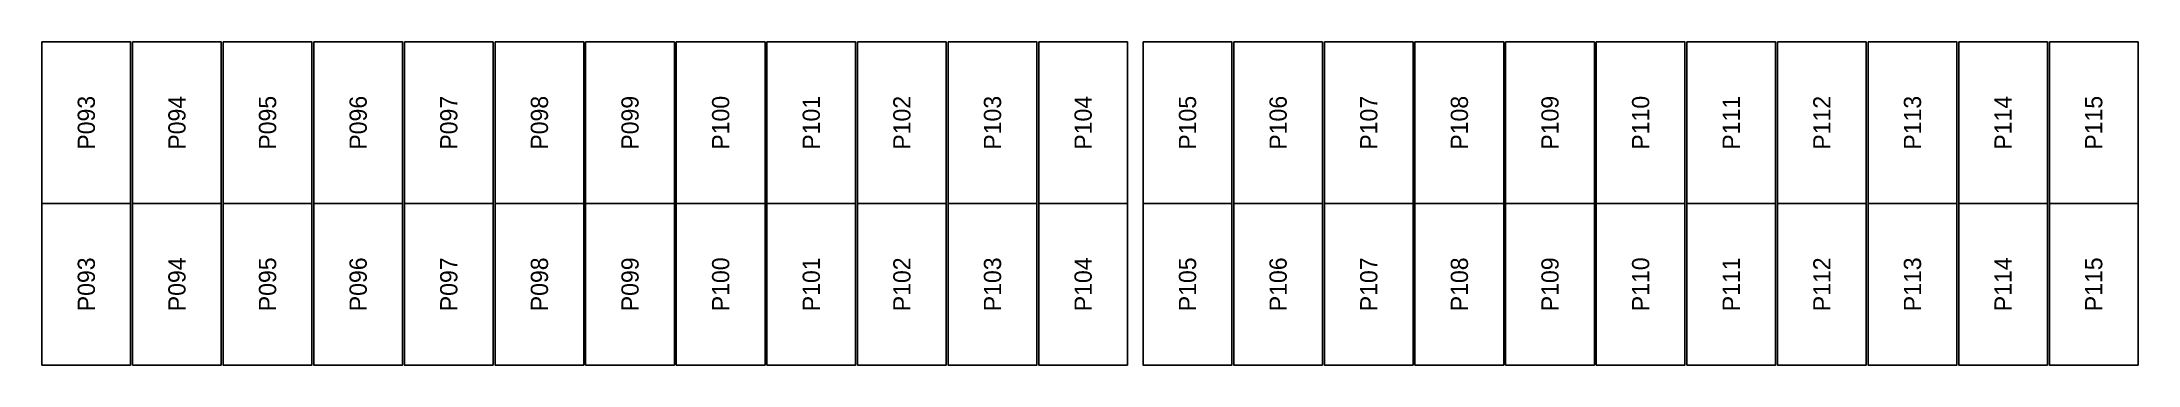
# Model space of a CAD drawing. Extents: x 296295 to 296770, y 651564 to 652121.
# Drawn here: x 296688.54 to 296715.32, y 651580.37 to 651584.49 of the extents above; entities that cross this region are included whole.
import ezdxf
from ezdxf.enums import TextEntityAlignment as Align

# ---------------------------------------------------------------- set-up
doc = ezdxf.new("R2010")
doc.units = 0

msp = doc.modelspace()

# ---------------------------------------------------------------- texts
at = {"layer": 'PANEL_POSITION'}
for s, p in [('P093', (296689.104, 651583.463)), ('P094', (296690.262, 651583.463)), ('P095', (296691.42, 651583.463)), ('P096', (296692.578, 651583.463)), ('P097', (296693.736, 651583.463)), ('P098', (296694.894, 651583.463)), ('P099', (296696.052, 651583.463)), ('P100', (296697.21, 651583.463)), ('P101', (296698.368, 651583.463)), ('P102', (296699.526, 651583.463)), ('P103', (296700.684, 651583.463)), ('P104', (296701.842, 651583.463)), ('P105', (296703.176, 651583.463)), ('P106', (296704.334, 651583.463)), ('P107', (296705.492, 651583.463)), ('P108', (296706.65, 651583.463)), ('P109', (296707.808, 651583.463)), ('P110', (296708.966, 651583.463)), ('P111', (296710.124, 651583.463)), ('P112', (296711.282, 651583.463)), ('P113', (296712.44, 651583.463)), ('P114', (296713.598, 651583.463)), ('P115', (296714.756, 651583.463)), ('P093', (296689.104, 651581.4)), ('P094', (296690.262, 651581.4)), ('P095', (296691.42, 651581.4)), ('P096', (296692.578, 651581.4)), ('P097', (296693.736, 651581.4)), ('P098', (296694.894, 651581.4)), ('P099', (296696.052, 651581.4)), ('P100', (296697.21, 651581.4)), ('P101', (296698.368, 651581.4)), ('P102', (296699.526, 651581.4)), ('P103', (296700.684, 651581.4)), ('P104', (296701.842, 651581.4)), ('P105', (296703.176, 651581.4)), ('P106', (296704.334, 651581.4)), ('P107', (296705.492, 651581.4)), ('P108', (296706.65, 651581.4)), ('P109', (296707.808, 651581.4)), ('P110', (296708.966, 651581.4)), ('P111', (296710.124, 651581.4)), ('P112', (296711.282, 651581.4)), ('P113', (296712.44, 651581.4)), ('P114', (296713.598, 651581.4)), ('P115', (296714.756, 651581.4))]:
    msp.add_text(s, height=0.22, rotation=90, dxfattribs=at).set_placement(p, align=Align.MIDDLE_CENTER)

# ---------------------------------------------------------------- linework, layer by layer
at = {"layer": 'PANELS_MASTER'}
for points in [[(296688.537, 651584.495), (296689.671, 651584.495), (296689.671, 651582.432), (296688.537, 651582.432)], [(296689.695, 651584.495), (296690.829, 651584.495), (296690.829, 651582.432), (296689.695, 651582.432)], [(296690.853, 651584.495), (296691.987, 651584.495), (296691.987, 651582.432), (296690.853, 651582.432)], [(296692.011, 651584.495), (296693.145, 651584.495), (296693.145, 651582.432), (296692.011, 651582.432)], [(296693.169, 651584.495), (296694.303, 651584.495), (296694.303, 651582.432), (296693.169, 651582.432)], [(296694.327, 651584.495), (296695.461, 651584.495), (296695.461, 651582.432), (296694.327, 651582.432)], [(296695.485, 651584.495), (296696.619, 651584.495), (296696.619, 651582.432), (296695.485, 651582.432)], [(296696.643, 651584.495), (296697.777, 651584.495), (296697.777, 651582.432), (296696.643, 651582.432)], [(296697.801, 651584.495), (296698.935, 651584.495), (296698.935, 651582.432), (296697.801, 651582.432)], [(296698.959, 651584.495), (296700.093, 651584.495), (296700.093, 651582.432), (296698.959, 651582.432)], [(296700.117, 651584.495), (296701.251, 651584.495), (296701.251, 651582.432), (296700.117, 651582.432)], [(296701.275, 651584.495), (296702.409, 651584.495), (296702.409, 651582.432), (296701.275, 651582.432)], [(296702.609, 651584.495), (296703.743, 651584.495), (296703.743, 651582.432), (296702.609, 651582.432)], [(296703.767, 651584.495), (296704.901, 651584.495), (296704.901, 651582.432), (296703.767, 651582.432)], [(296704.925, 651584.495), (296706.059, 651584.495), (296706.059, 651582.432), (296704.925, 651582.432)], [(296706.083, 651584.495), (296707.217, 651584.495), (296707.217, 651582.432), (296706.083, 651582.432)], [(296707.241, 651584.495), (296708.375, 651584.495), (296708.375, 651582.432), (296707.241, 651582.432)], [(296708.399, 651584.495), (296709.533, 651584.495), (296709.533, 651582.432), (296708.399, 651582.432)], [(296709.557, 651584.495), (296710.691, 651584.495), (296710.691, 651582.432), (296709.557, 651582.432)], [(296710.715, 651584.495), (296711.849, 651584.495), (296711.849, 651582.432), (296710.715, 651582.432)], [(296711.873, 651584.495), (296713.007, 651584.495), (296713.007, 651582.432), (296711.873, 651582.432)], [(296713.031, 651584.495), (296714.165, 651584.495), (296714.165, 651582.432), (296713.031, 651582.432)], [(296714.189, 651584.495), (296715.323, 651584.495), (296715.323, 651582.432), (296714.189, 651582.432)], [(296688.537, 651582.432), (296689.671, 651582.432), (296689.671, 651580.369), (296688.537, 651580.369)], [(296689.695, 651582.432), (296690.829, 651582.432), (296690.829, 651580.369), (296689.695, 651580.369)], [(296690.853, 651582.432), (296691.987, 651582.432), (296691.987, 651580.369), (296690.853, 651580.369)], [(296692.011, 651582.432), (296693.145, 651582.432), (296693.145, 651580.369), (296692.011, 651580.369)], [(296693.169, 651582.432), (296694.303, 651582.432), (296694.303, 651580.369), (296693.169, 651580.369)], [(296694.327, 651582.432), (296695.461, 651582.432), (296695.461, 651580.369), (296694.327, 651580.369)], [(296695.485, 651582.432), (296696.619, 651582.432), (296696.619, 651580.369), (296695.485, 651580.369)], [(296696.643, 651582.432), (296697.777, 651582.432), (296697.777, 651580.369), (296696.643, 651580.369)], [(296697.801, 651582.432), (296698.935, 651582.432), (296698.935, 651580.369), (296697.801, 651580.369)], [(296698.959, 651582.432), (296700.093, 651582.432), (296700.093, 651580.369), (296698.959, 651580.369)], [(296700.117, 651582.432), (296701.251, 651582.432), (296701.251, 651580.369), (296700.117, 651580.369)], [(296701.275, 651582.432), (296702.409, 651582.432), (296702.409, 651580.369), (296701.275, 651580.369)], [(296702.609, 651582.432), (296703.743, 651582.432), (296703.743, 651580.369), (296702.609, 651580.369)], [(296703.767, 651582.432), (296704.901, 651582.432), (296704.901, 651580.369), (296703.767, 651580.369)], [(296704.925, 651582.432), (296706.059, 651582.432), (296706.059, 651580.369), (296704.925, 651580.369)], [(296706.083, 651582.432), (296707.217, 651582.432), (296707.217, 651580.369), (296706.083, 651580.369)], [(296707.241, 651582.432), (296708.375, 651582.432), (296708.375, 651580.369), (296707.241, 651580.369)], [(296708.399, 651582.432), (296709.533, 651582.432), (296709.533, 651580.369), (296708.399, 651580.369)], [(296709.557, 651582.432), (296710.691, 651582.432), (296710.691, 651580.369), (296709.557, 651580.369)], [(296710.715, 651582.432), (296711.849, 651582.432), (296711.849, 651580.369), (296710.715, 651580.369)], [(296711.873, 651582.432), (296713.007, 651582.432), (296713.007, 651580.369), (296711.873, 651580.369)], [(296713.031, 651582.432), (296714.165, 651582.432), (296714.165, 651580.369), (296713.031, 651580.369)], [(296714.189, 651582.432), (296715.323, 651582.432), (296715.323, 651580.369), (296714.189, 651580.369)]]:
    msp.add_lwpolyline(points, close=True, dxfattribs=at)

msp.set_redraw_order([(e.dxf.handle, doc.entitydb.next_handle()) for e in msp.query("TEXT MTEXT ATTDEF DIMENSION ARC_DIMENSION")])  # texts and dimensions are drawn at this point

doc.saveas('drawing.dxf')
